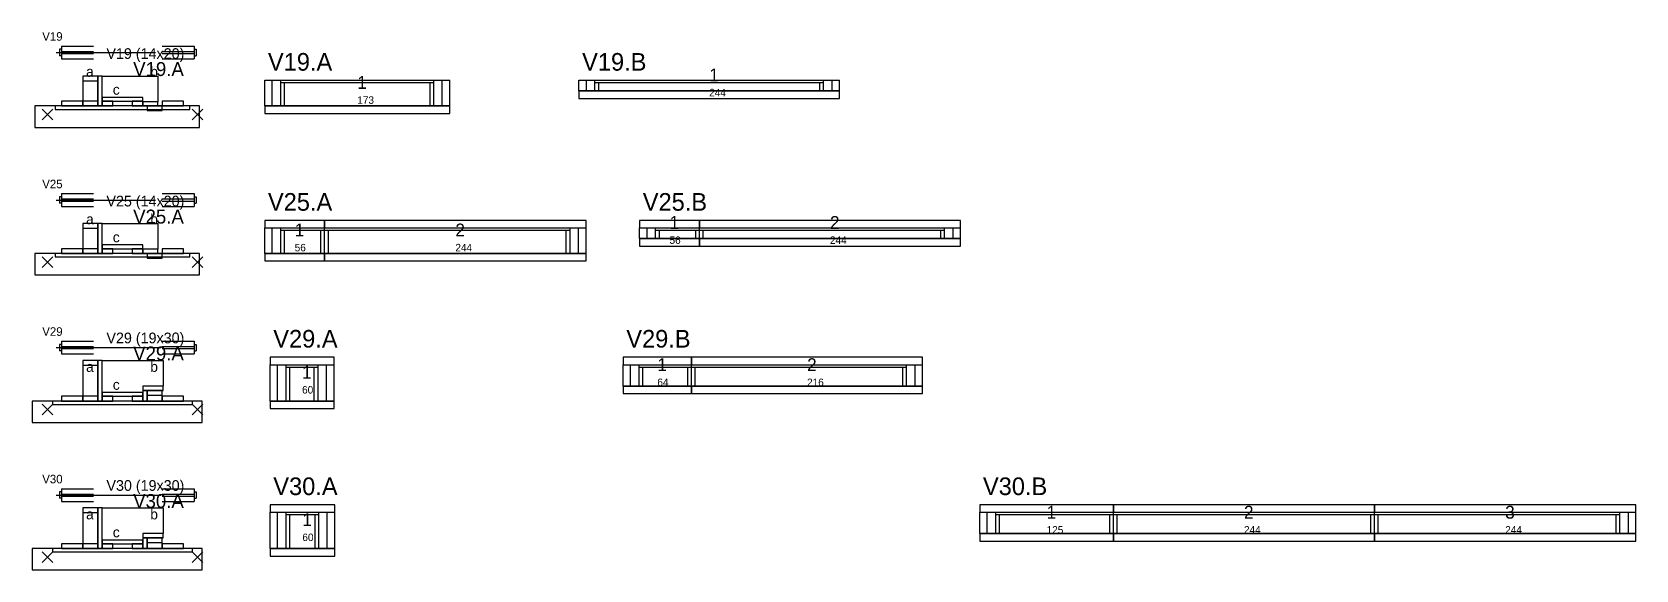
# Model space of a CAD drawing. Header units: metres. Extents: x -10 to 74425, y -2037 to 26.
# Drawn here: x 7184 to 8683, y -904 to -401 of the extents above; entities that cross this region are included whole.
import ezdxf

# ---------------------------------------------------------------- set-up
doc = ezdxf.new("R2010")
doc.units = ezdxf.units.M
doc.layers.add('LABELS', color=3, linetype='Continuous')
doc.layers.add('VIGAS', color=7, linetype='Continuous')

msp = doc.modelspace()

# ---------------------------------------------------------------- texts
at = {"layer": 'LABELS'}
for s, p in [('V19', (7193.4, -409)), ('V25', (7193.4, -547)), ('V29', (7193.4, -685)), ('V30', (7193.4, -823))]:
    msp.add_text(s, height=8, dxfattribs=at).set_placement(p)
at = {"layer": 'VIGAS'}
for s, height, p in [('V19 (14x20)', 10, (7253.4, -426)), ('V19.A', 13, (7278.4, -442)), ('b', 9.6, (7294.4, -442.7)), ('V19.A', 16.5, (7404.4, -437)), ('V19.B', 16.5, (7698.1, -437)), ('a', 9.6, (7234.4, -442.7)), ('1', 12, (7487.9, -454)), ('1', 12, (7816.9, -447)), ('c', 9.6, (7259.4, -459.5)), ('173', 7, (7487.9, -468)), ('244', 7, (7816.9, -461)), ('V25 (14x20)', 10, (7253.4, -564)), ('V25.A', 16.5, (7404.4, -568)), ('V25.B', 16.5, (7754.8, -568)), ('V25.A', 13, (7278.4, -580)), ('a', 9.6, (7234.4, -580.7)), ('b', 9.6, (7294.4, -580.7)), ('1', 12, (7429.4, -592)), ('2', 12, (7579.6, -592)), ('1', 12, (7779.8, -585)), ('2', 12, (7929.8, -585)), ('c', 9.6, (7259.4, -597.5)), ('56', 7, (7429.4, -606)), ('244', 7, (7579.6, -606)), ('56', 7, (7779.8, -599)), ('244', 7, (7929.8, -599)), ('V29 (19x30)', 10, (7253.4, -692)), ('V29.A', 16.5, (7409.4, -696)), ('V29.B', 16.5, (7739.4, -696)), ('V29.A', 13, (7278.4, -708)), ('a', 9.6, (7234.4, -718.7)), ('b', 9.6, (7294.4, -718.7)), ('1', 12, (7436.3, -725)), ('1', 12, (7768.4, -718)), ('2', 12, (7908.4, -718)), ('c', 9.6, (7259.4, -735.5)), ('60', 7, (7436.3, -739)), ('64', 7, (7768.4, -732)), ('216', 7, (7908.4, -732)), ('V30 (19x30)', 10, (7253.4, -830)), ('V30.A', 16.5, (7409.4, -834)), ('V30.B', 16.5, (8072.8, -834)), ('V30.A', 13, (7278.4, -846)), ('a', 9.6, (7234.4, -856.7)), ('b', 9.6, (7294.4, -856.7)), ('1', 12, (7436.6, -863)), ('1', 12, (8132.3, -856)), ('2', 12, (8316.8, -856)), ('3', 12, (8561, -856)), ('c', 9.6, (7259.4, -873.5)), ('125', 7, (8132.3, -870)), ('244', 7, (8316.8, -870)), ('244', 7, (8561, -870)), ('60', 7, (7436.6, -877))]:
    msp.add_text(s, height=height, dxfattribs=at).set_placement(p)

# ---------------------------------------------------------------- linework, layer by layer
at = {"layer": 'VIGAS'}
for p, q in [((7209.4, -417), (7209.4, -423)), ((7211.4, -417), (7209.4, -417)), ((7211.4, -414), (7241.4, -414)), ((7211.4, -414), (7211.4, -426)), ((7211.4, -419), (7241.4, -419)), ((7305.4, -414), (7335.4, -414)), ((7305.4, -419), (7335.4, -419)), ((7335.4, -414), (7335.4, -426)), ((7335.4, -417), (7337.4, -417)), ((7337.4, -417), (7337.4, -423)), ((7206.4, -420), (7299.4, -420)), ((7211.4, -423), (7209.4, -423)), ((7211.4, -421), (7241.4, -421)), ((7211.4, -426), (7241.4, -426)), ((7305.4, -421), (7335.4, -421)), ((7305.4, -426), (7335.4, -426)), ((7335.4, -423), (7337.4, -423)), ((7401.4, -446), (7574.4, -446)), ((7401.4, -470), (7401.4, -446)), ((7408.4, -470), (7408.4, -446)), ((7416.4, -470), (7416.4, -446)), ((7416.4, -448.2), (7559.4, -448.2)), ((7419.9, -470), (7419.9, -448.2)), ((7555.9, -470), (7555.9, -448.2)), ((7559.4, -470), (7559.4, -446)), ((7567.4, -470), (7567.4, -446)), ((7574.4, -470), (7574.4, -446)), ((7695.1, -446), (7938.8, -446)), ((7695.1, -456), (7695.1, -446)), ((7702.1, -456), (7702.1, -446)), ((7710.1, -456), (7710.1, -446)), ((7710.1, -448.2), (7923.8, -448.2)), ((7713.6, -456), (7713.6, -448.2)), ((7920.3, -456), (7920.3, -448.2)), ((7923.8, -456), (7923.8, -446)), ((7931.8, -456), (7931.8, -446)), ((7938.8, -456), (7938.8, -446)), ((7695.1, -456), (7938.8, -456)), ((7710.1, -456), (7713.6, -456)), ((7920.3, -456), (7923.8, -456)), ((7193.4, -483), (7203.4, -473)), ((7193.4, -473), (7203.4, -483)), ((7333.4, -483), (7343.4, -473)), ((7333.4, -473), (7343.4, -483)), ((7401.4, -470), (7574.4, -470)), ((7416.4, -470), (7419.9, -470)), ((7555.9, -470), (7559.4, -470)), ((7211.4, -552), (7241.4, -552)), ((7211.4, -552), (7211.4, -564)), ((7305.4, -552), (7335.4, -552)), ((7335.4, -552), (7335.4, -564)), ((7206.4, -558), (7299.4, -558)), ((7209.4, -555), (7209.4, -561)), ((7211.4, -555), (7209.4, -555)), ((7211.4, -561), (7209.4, -561)), ((7211.4, -557), (7241.4, -557)), ((7211.4, -559), (7241.4, -559)), ((7211.4, -564), (7241.4, -564)), ((7305.4, -557), (7335.4, -557)), ((7305.4, -559), (7335.4, -559)), ((7305.4, -564), (7335.4, -564)), ((7335.4, -555), (7337.4, -555)), ((7335.4, -561), (7337.4, -561)), ((7337.4, -555), (7337.4, -561)), ((7401.4, -584), (7457.4, -584)), ((7401.4, -608), (7401.4, -584)), ((7408.4, -608), (7408.4, -584)), ((7416.4, -608), (7416.4, -584)), ((7457.4, -608), (7457.4, -584)), ((7457.4, -608), (7457.4, -584)), ((7457.4, -584), (7701.8, -584)), ((7457.4, -608), (7457.4, -584)), ((7457.4, -608), (7457.4, -584)), ((7457.4, -608), (7457.4, -584)), ((7686.8, -608), (7686.8, -584)), ((7694.8, -608), (7694.8, -584)), ((7701.8, -608), (7701.8, -584)), ((7751.8, -584), (7807.8, -584)), ((7751.8, -594), (7751.8, -584)), ((7758.8, -594), (7758.8, -584)), ((7766.8, -594), (7766.8, -584)), ((7807.8, -594), (7807.8, -584)), ((7807.8, -594), (7807.8, -584)), ((7807.8, -584), (8051.8, -584)), ((7807.8, -594), (7807.8, -584)), ((7807.8, -594), (7807.8, -584)), ((7807.8, -594), (7807.8, -584)), ((8036.8, -594), (8036.8, -584)), ((8044.8, -594), (8044.8, -584)), ((8051.8, -594), (8051.8, -584)), ((7416.4, -586.2), (7457.4, -586.2)), ((7419.9, -608), (7419.9, -586.2)), ((7453.9, -608), (7453.9, -586.2)), ((7457.4, -586.2), (7686.8, -586.2)), ((7460.9, -608), (7460.9, -586.2)), ((7683.3, -608), (7683.3, -586.2)), ((7751.8, -594), (7807.8, -594)), ((7766.8, -586.2), (7807.8, -586.2)), ((7766.8, -594), (7770.3, -594)), ((7770.3, -594), (7770.3, -586.2)), ((7804.3, -594), (7804.3, -586.2)), ((7804.3, -594), (7807.8, -594)), ((7807.8, -586.2), (8036.8, -586.2)), ((7807.8, -594), (8051.8, -594)), ((7807.8, -594), (7811.3, -594)), ((7811.3, -594), (7811.3, -586.2)), ((8033.3, -594), (8033.3, -586.2)), ((8033.3, -594), (8036.8, -594)), ((7193.4, -621), (7203.4, -611)), ((7193.4, -611), (7203.4, -621)), ((7333.4, -621), (7343.4, -611)), ((7333.4, -611), (7343.4, -621)), ((7401.4, -608), (7457.4, -608)), ((7416.4, -608), (7419.9, -608)), ((7453.9, -608), (7457.4, -608)), ((7457.4, -608), (7701.8, -608)), ((7457.4, -608), (7460.9, -608)), ((7683.3, -608), (7686.8, -608)), ((7206.4, -696), (7304.4, -696)), ((7209.4, -693), (7209.4, -699)), ((7211.4, -693), (7209.4, -693)), ((7211.4, -699), (7209.4, -699)), ((7211.4, -690), (7241.4, -690)), ((7211.4, -690), (7211.4, -702)), ((7211.4, -695), (7241.4, -695)), ((7211.4, -697), (7241.4, -697)), ((7211.4, -702), (7241.4, -702)), ((7305.4, -690), (7335.4, -690)), ((7305.4, -695), (7335.4, -695)), ((7305.4, -697), (7335.4, -697)), ((7305.4, -702), (7335.4, -702)), ((7335.4, -690), (7335.4, -702)), ((7335.4, -693), (7337.4, -693)), ((7335.4, -699), (7337.4, -699)), ((7337.4, -693), (7337.4, -699)), ((7406.4, -712), (7466.2, -712)), ((7406.4, -746), (7406.4, -712)), ((7413.4, -746), (7413.4, -712)), ((7421.4, -746), (7421.4, -712)), ((7421.4, -714.2), (7451.2, -714.2)), ((7424.9, -746), (7424.9, -714.2)), ((7447.7, -746), (7447.7, -714.2)), ((7451.2, -746), (7451.2, -712)), ((7459.2, -746), (7459.2, -712)), ((7466.2, -746), (7466.2, -712)), ((7736.4, -712), (7800.4, -712)), ((7736.4, -732), (7736.4, -712)), ((7743.4, -732), (7743.4, -712)), ((7751.4, -732), (7751.4, -712)), ((7751.4, -714.2), (7800.4, -714.2)), ((7754.9, -732), (7754.9, -714.2)), ((7796.9, -732), (7796.9, -714.2)), ((7800.4, -732), (7800.4, -712)), ((7800.4, -732), (7800.4, -712)), ((7800.4, -712), (8016.4, -712)), ((7800.4, -732), (7800.4, -712)), ((7800.4, -732), (7800.4, -712)), ((7800.4, -732), (7800.4, -712)), ((7800.4, -714.2), (8001.4, -714.2)), ((7803.9, -732), (7803.9, -714.2)), ((7997.9, -732), (7997.9, -714.2)), ((8001.4, -732), (8001.4, -712)), ((8009.4, -732), (8009.4, -712)), ((8016.4, -732), (8016.4, -712)), ((7736.4, -732), (7800.4, -732)), ((7751.4, -732), (7754.9, -732)), ((7796.9, -732), (7800.4, -732)), ((7800.4, -732), (8016.4, -732)), ((7800.4, -732), (7803.9, -732)), ((7997.9, -732), (8001.4, -732)), ((7193.4, -759), (7203.4, -749)), ((7193.4, -749), (7203.4, -759)), ((7333.4, -759), (7343.4, -749)), ((7333.4, -749), (7343.4, -759)), ((7406.4, -746), (7466.2, -746)), ((7421.4, -746), (7424.9, -746)), ((7447.7, -746), (7451.2, -746)), ((7206.4, -834), (7304.4, -834)), ((7209.4, -831), (7209.4, -837)), ((7211.4, -831), (7209.4, -831)), ((7211.4, -837), (7209.4, -837)), ((7211.4, -828), (7241.4, -828)), ((7211.4, -828), (7211.4, -840)), ((7211.4, -833), (7241.4, -833)), ((7211.4, -835), (7241.4, -835)), ((7305.4, -828), (7335.4, -828)), ((7305.4, -833), (7335.4, -833)), ((7305.4, -835), (7335.4, -835)), ((7335.4, -828), (7335.4, -840)), ((7335.4, -831), (7337.4, -831)), ((7335.4, -837), (7337.4, -837)), ((7337.4, -831), (7337.4, -837)), ((7211.4, -840), (7241.4, -840)), ((7305.4, -840), (7335.4, -840)), ((7406.4, -850), (7466.9, -850)), ((7406.4, -884), (7406.4, -850)), ((7413.4, -884), (7413.4, -850)), ((7421.4, -884), (7421.4, -850)), ((7421.4, -852.2), (7451.9, -852.2)), ((7424.9, -884), (7424.9, -852.2)), ((7448.4, -884), (7448.4, -852.2)), ((7451.9, -884), (7451.9, -850)), ((7459.9, -884), (7459.9, -850)), ((7466.9, -884), (7466.9, -850)), ((8069.8, -850), (8194.8, -850)), ((8069.8, -870), (8069.8, -850)), ((8076.8, -870), (8076.8, -850)), ((8084.8, -870), (8084.8, -850)), ((8084.8, -852.2), (8194.8, -852.2)), ((8088.3, -870), (8088.3, -852.2)), ((8191.3, -870), (8191.3, -852.2)), ((8194.8, -870), (8194.8, -850)), ((8194.8, -870), (8194.8, -850)), ((8194.8, -850), (8438.8, -850)), ((8194.8, -870), (8194.8, -850)), ((8194.8, -870), (8194.8, -850)), ((8194.8, -870), (8194.8, -850)), ((8194.8, -852.2), (8438.8, -852.2)), ((8198.3, -870), (8198.3, -852.2)), ((8435.3, -870), (8435.3, -852.2)), ((8438.8, -870), (8438.8, -850)), ((8438.8, -870), (8438.8, -850)), ((8438.8, -850), (8683.2, -850)), ((8438.8, -870), (8438.8, -850)), ((8438.8, -870), (8438.8, -850)), ((8438.8, -870), (8438.8, -850)), ((8438.8, -852.2), (8668.2, -852.2)), ((8442.3, -870), (8442.3, -852.2)), ((8664.7, -870), (8664.7, -852.2)), ((8668.2, -870), (8668.2, -850)), ((8676.2, -870), (8676.2, -850)), ((8683.2, -870), (8683.2, -850)), ((7406.4, -884), (7466.9, -884)), ((7421.4, -884), (7424.9, -884)), ((7448.4, -884), (7451.9, -884)), ((8069.8, -870), (8194.8, -870)), ((8084.8, -870), (8088.3, -870)), ((8191.3, -870), (8194.8, -870)), ((8194.8, -870), (8438.8, -870)), ((8194.8, -870), (8198.3, -870)), ((8435.3, -870), (8438.8, -870)), ((8438.8, -870), (8683.2, -870)), ((8438.8, -870), (8442.3, -870)), ((8664.7, -870), (8668.2, -870)), ((7193.4, -897), (7203.4, -887)), ((7193.4, -887), (7203.4, -897)), ((7333.4, -897), (7343.4, -887)), ((7333.4, -887), (7343.4, -897))]:
    msp.add_line(p, q, dxfattribs=at)
for points in [[(7231.4, -470), (7245.4, -470), (7245.4, -442), (7231.4, -442)], [(7231.4, -446.4), (7245.4, -446.4), (7245.4, -442), (7231.4, -442)], [(7245.4, -470), (7249.4, -470), (7249.4, -442), (7245.4, -442)], [(7249.4, -462), (7249.4, -442), (7301.4, -442), (7301.4, -466), (7287.4, -466), (7287.4, -462)], [(7249.4, -465.6), (7287.4, -465.6), (7287.4, -462), (7249.4, -462)], [(7695.1, -463), (7938.8, -463), (7938.8, -456), (7695.1, -456)], [(7186.4, -490), (7340.4, -490), (7340.4, -470), (7186.4, -470)], [(7205.4, -473.2), (7331.4, -473.2), (7331.4, -470), (7205.4, -470)], [(7211.4, -470), (7231.4, -470), (7231.4, -465.6), (7211.4, -465.6)], [(7231.4, -470), (7245.4, -470), (7245.4, -465.6), (7231.4, -465.6)], [(7249.4, -470), (7259.4, -470), (7259.4, -465.6), (7249.4, -465.6)], [(7277.4, -470), (7287.4, -470), (7287.4, -465.6), (7277.4, -465.6)], [(7287.4, -470), (7301.4, -470), (7301.4, -466), (7287.4, -466)], [(7287.4, -470), (7291.4, -470), (7291.4, -470), (7287.4, -470)], [(7291.4, -470), (7305.4, -470), (7305.4, -470), (7291.4, -470)], [(7291.4, -474.4), (7305.4, -474.4), (7305.4, -470), (7291.4, -470)], [(7305.4, -470), (7325.4, -470), (7325.4, -465.6), (7305.4, -465.6)], [(7401.4, -477), (7574.4, -477), (7574.4, -470), (7401.4, -470)], [(7231.4, -608), (7245.4, -608), (7245.4, -580), (7231.4, -580)], [(7231.4, -584.4), (7245.4, -584.4), (7245.4, -580), (7231.4, -580)], [(7245.4, -608), (7249.4, -608), (7249.4, -580), (7245.4, -580)], [(7249.4, -600), (7249.4, -580), (7301.4, -580), (7301.4, -604), (7287.4, -604), (7287.4, -600)], [(7401.4, -584), (7457.4, -584), (7457.4, -577), (7401.4, -577)], [(7457.4, -584), (7701.8, -584), (7701.8, -577), (7457.4, -577)], [(7751.8, -584), (7807.8, -584), (7807.8, -577), (7751.8, -577)], [(7807.8, -584), (8051.8, -584), (8051.8, -577), (7807.8, -577)], [(7751.8, -601), (7807.8, -601), (7807.8, -594), (7751.8, -594)], [(7807.8, -601), (8051.8, -601), (8051.8, -594), (7807.8, -594)], [(7186.4, -628), (7340.4, -628), (7340.4, -608), (7186.4, -608)], [(7205.4, -611.2), (7331.4, -611.2), (7331.4, -608), (7205.4, -608)], [(7211.4, -608), (7231.4, -608), (7231.4, -603.6), (7211.4, -603.6)], [(7231.4, -608), (7245.4, -608), (7245.4, -603.6), (7231.4, -603.6)], [(7249.4, -603.6), (7287.4, -603.6), (7287.4, -600), (7249.4, -600)], [(7249.4, -608), (7259.4, -608), (7259.4, -603.6), (7249.4, -603.6)], [(7277.4, -608), (7287.4, -608), (7287.4, -603.6), (7277.4, -603.6)], [(7287.4, -608), (7301.4, -608), (7301.4, -604), (7287.4, -604)], [(7287.4, -608), (7291.4, -608), (7291.4, -608), (7287.4, -608)], [(7291.4, -608), (7305.4, -608), (7305.4, -608), (7291.4, -608)], [(7291.4, -612.4), (7305.4, -612.4), (7305.4, -608), (7291.4, -608)], [(7305.4, -608), (7325.4, -608), (7325.4, -603.6), (7305.4, -603.6)], [(7401.4, -615), (7457.4, -615), (7457.4, -608), (7401.4, -608)], [(7457.4, -615), (7701.8, -615), (7701.8, -608), (7457.4, -608)], [(7231.4, -746), (7245.4, -746), (7245.4, -708), (7231.4, -708)], [(7231.4, -712.4), (7245.4, -712.4), (7245.4, -708), (7231.4, -708)], [(7245.4, -746), (7249.4, -746), (7249.4, -708), (7245.4, -708)], [(7249.4, -738), (7249.4, -708), (7306.4, -708), (7306.4, -732), (7287.4, -732), (7287.4, -738)], [(7406.4, -712), (7466.2, -712), (7466.2, -705), (7406.4, -705)], [(7736.4, -712), (7800.4, -712), (7800.4, -705), (7736.4, -705)], [(7800.4, -712), (8016.4, -712), (8016.4, -705), (7800.4, -705)], [(7287.4, -736), (7306.4, -736), (7306.4, -732), (7287.4, -732)], [(7736.4, -739), (7800.4, -739), (7800.4, -732), (7736.4, -732)], [(7800.4, -739), (8016.4, -739), (8016.4, -732), (7800.4, -732)], [(7183.9, -766), (7342.9, -766), (7342.9, -746), (7183.9, -746)], [(7202.9, -749.2), (7333.9, -749.2), (7333.9, -746), (7202.9, -746)], [(7211.4, -746), (7231.4, -746), (7231.4, -741.6), (7211.4, -741.6)], [(7231.4, -746), (7245.4, -746), (7245.4, -741.6), (7231.4, -741.6)], [(7249.4, -741.6), (7287.4, -741.6), (7287.4, -738), (7249.4, -738)], [(7249.4, -746), (7259.4, -746), (7259.4, -741.6), (7249.4, -741.6)], [(7277.4, -746), (7287.4, -746), (7287.4, -741.6), (7277.4, -741.6)], [(7287.4, -746), (7291.4, -746), (7291.4, -736), (7287.4, -736)], [(7291.4, -746), (7305.4, -746), (7305.4, -736), (7291.4, -736)], [(7291.4, -740.4), (7305.4, -740.4), (7305.4, -736), (7291.4, -736)], [(7305.4, -746), (7325.4, -746), (7325.4, -741.6), (7305.4, -741.6)], [(7406.4, -753), (7466.2, -753), (7466.2, -746), (7406.4, -746)], [(7231.4, -884), (7245.4, -884), (7245.4, -846), (7231.4, -846)], [(7231.4, -850.4), (7245.4, -850.4), (7245.4, -846), (7231.4, -846)], [(7245.4, -884), (7249.4, -884), (7249.4, -846), (7245.4, -846)], [(7249.4, -876), (7249.4, -846), (7306.4, -846), (7306.4, -870), (7287.4, -870), (7287.4, -876)], [(7406.4, -850), (7466.9, -850), (7466.9, -843), (7406.4, -843)], [(8069.8, -850), (8194.8, -850), (8194.8, -843), (8069.8, -843)], [(8194.8, -850), (8438.8, -850), (8438.8, -843), (8194.8, -843)], [(8438.8, -850), (8683.2, -850), (8683.2, -843), (8438.8, -843)], [(7183.9, -904), (7342.9, -904), (7342.9, -884), (7183.9, -884)], [(7202.9, -887.2), (7333.9, -887.2), (7333.9, -884), (7202.9, -884)], [(7211.4, -884), (7231.4, -884), (7231.4, -879.6), (7211.4, -879.6)], [(7231.4, -884), (7245.4, -884), (7245.4, -879.6), (7231.4, -879.6)], [(7249.4, -879.6), (7287.4, -879.6), (7287.4, -876), (7249.4, -876)], [(7249.4, -884), (7259.4, -884), (7259.4, -879.6), (7249.4, -879.6)], [(7277.4, -884), (7287.4, -884), (7287.4, -879.6), (7277.4, -879.6)], [(7287.4, -874), (7306.4, -874), (7306.4, -870), (7287.4, -870)], [(7287.4, -884), (7291.4, -884), (7291.4, -874), (7287.4, -874)], [(7291.4, -884), (7305.4, -884), (7305.4, -874), (7291.4, -874)], [(7291.4, -878.4), (7305.4, -878.4), (7305.4, -874), (7291.4, -874)], [(7305.4, -884), (7325.4, -884), (7325.4, -879.6), (7305.4, -879.6)], [(7406.4, -891), (7466.9, -891), (7466.9, -884), (7406.4, -884)], [(8069.8, -877), (8194.8, -877), (8194.8, -870), (8069.8, -870)], [(8194.8, -877), (8438.8, -877), (8438.8, -870), (8194.8, -870)], [(8438.8, -877), (8683.2, -877), (8683.2, -870), (8438.8, -870)]]:
    msp.add_lwpolyline(points, close=True, dxfattribs=at)

msp.set_redraw_order([(e.dxf.handle, doc.entitydb.next_handle()) for e in msp.query("TEXT MTEXT ATTDEF DIMENSION ARC_DIMENSION")])  # texts and dimensions are drawn at this point

doc.saveas('drawing.dxf')
